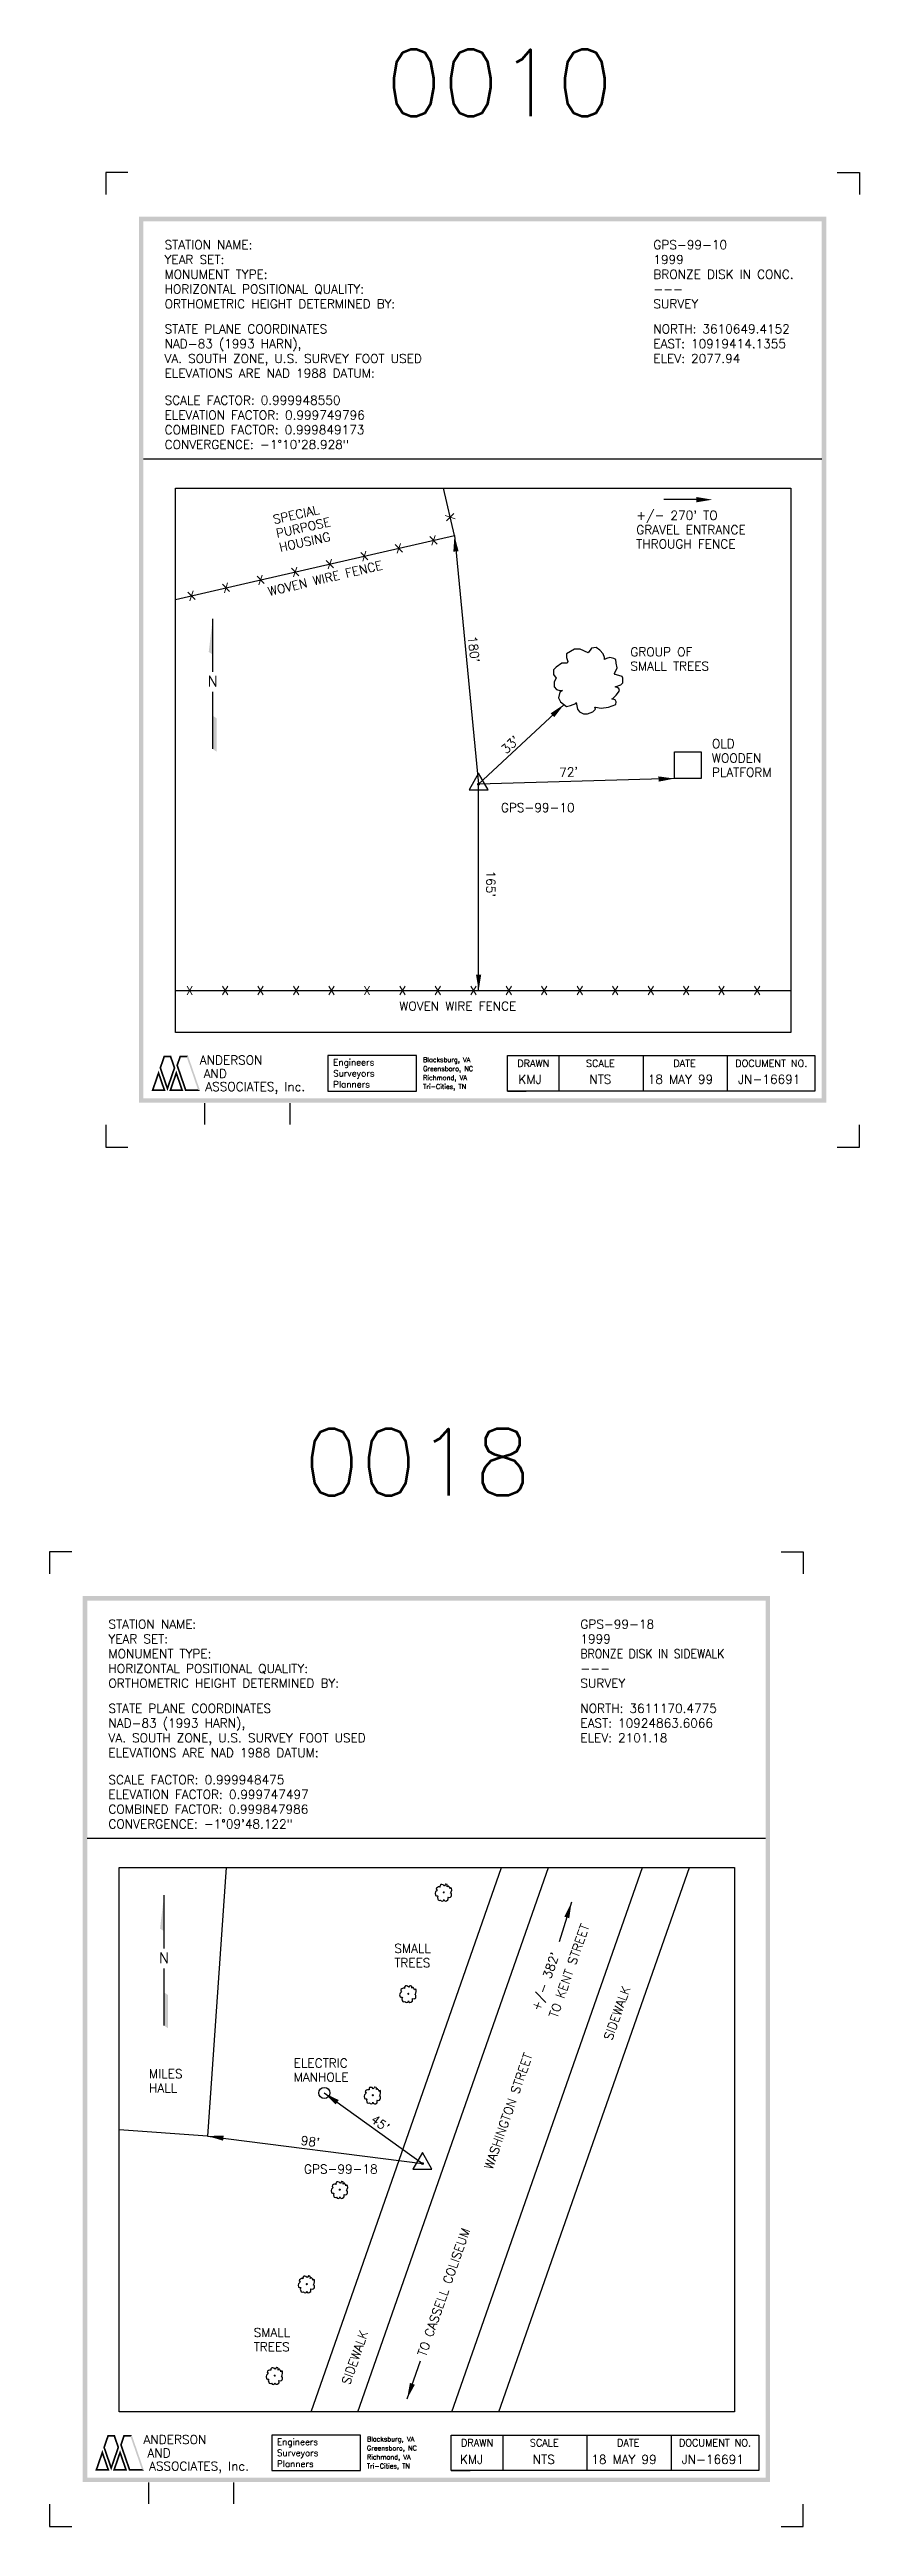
# Model space of a CAD drawing. Extents: x 8 to 108, y -27 to 17.
# Drawn here: x 20.76 to 29.89, y -26.92 to 1.04 of the extents above; entities that cross this region are included whole.
import ezdxf
from ezdxf.enums import TextEntityAlignment as Align

# ---------------------------------------------------------------- set-up
doc = ezdxf.new("R2010")
doc.units = 0
doc.header["$LTSCALE"] = 0.5
doc.header["$MEASUREMENT"] = 0
doc.linetypes.add('CENTER2', pattern=[1.125, 0.75, -0.125, 0.125, -0.125])
doc.layers.get('0').update_dxf_attribs({"linetype": 'CONTINUOUS'})
for name, color, linetype in [('BLDG', 2, 'CONTINUOUS'), ('DWGINFO', 7, 'CONTINUOUS'), ('FENCE', 4, 'CONTINUOUS'), ('MISC', 7, 'CONTINUOUS'), ('MON', 6, 'CONTINUOUS'), ('N-ARROW', 7, 'CONTINUOUS'), ('ROAD', 1, 'CONTINUOUS'), ('SHT1', 1, 'CONTINUOUS'), ('SHT7', 7, 'CONTINUOUS'), ('SHTTRIM', 7, 'CONTINUOUS'), ('TXT1', 1, 'CONTINUOUS'), ('TXT2', 2, 'CONTINUOUS'), ('TXT7', 7, 'CONTINUOUS'), ('UTIL', 7, 'CONTINUOUS')]:
    doc.layers.add(name, color=color, linetype=linetype)
doc.styles.add('SHT', font='romans.shx')
doc.styles.get("Standard").update_dxf_attribs({"font": 'ROMANS'})
doc.dimstyles.get("Standard").update_dxf_attribs({"dimtxt": 0.18, "dimasz": 0.18, "dimexe": 0.18, "dimexo": 0.0625, "dimgap": 0.09, "dimtad": 0, "dimtih": 1, "dimtoh": 1, "dimdec": 4, "dimzin": 0, "dimtxsty": 'STANDARD', "dimcen": 0.09, "dimazin": 3, "dimtfac": 1, "dimtdec": 4, "dimtofl": 0, "dimtmove": 0, "dimatfit": 3, "dimtolj": 1, "dimtzin": 0})

msp = doc.modelspace()

# ---------------------------------------------------------------- texts
at = {"layer": 'FENCE', "linetype": 'CONTINUOUS'}
for rotation, p in [(12.9076, (25.089, -4.503)), (102.9076, (25.277, -4.242)), (12.9076, (23.919, -4.771)), (12.9076, (24.309, -4.682)), (12.9076, (24.699, -4.593)), (12.9076, (22.749, -5.039)), (12.9076, (23.139, -4.95)), (12.9076, (23.529, -4.861)), (12.9076, (22.359, -5.129))]:
    msp.add_text('X', height=0.1, rotation=rotation, dxfattribs=at).set_placement(p, align=Align.MIDDLE)
for p in [(22.339, -9.584), (22.739, -9.584), (23.139, -9.584), (23.539, -9.584), (23.939, -9.584), (24.339, -9.584), (24.739, -9.584), (25.139, -9.584), (25.539, -9.584), (25.939, -9.584), (26.339, -9.584), (26.739, -9.584), (27.139, -9.584), (27.539, -9.584), (27.939, -9.584), (28.339, -9.584), (28.739, -9.584)]:
    msp.add_text('X', height=0.1, dxfattribs=at).set_placement(p, align=Align.MIDDLE)
at = {"layer": 'MON', "linetype": 'CONTINUOUS'}
for s, rotation, p in [("180'", 276.572, (25.476, -5.589)), ("33'", 42.8725, (25.91, -6.919)), ("72'", 3.0603, (26.511, -7.174)), ("165'", 270, (25.685, -8.23)), ("45'", 323.1866, (24.373, -22.344)), ("98'", 352.6228, (23.587, -22.61))]:
    msp.add_text(s, height=0.1, rotation=rotation, dxfattribs=at).set_placement(p)
at = {"layer": 'MON'}
for s, p in [('GPS-99-10', (25.849, -7.57)), ('GPS-99-18', (23.628, -22.935))]:
    msp.add_text(s, height=0.1, dxfattribs=at).set_placement(p)
at = {"layer": 'SHT1', "style": 'SHT'}
for s, p in [('ANDERSON', (22.453, -10.419)), (' AND', (22.428, -10.571)), ('  ASSOCIATES, Inc.', (22.378, -10.719)), ('ANDERSON', (21.819, -25.988)), (' AND', (21.794, -26.139)), ('  ASSOCIATES, Inc.', (21.744, -26.288))]:
    msp.add_text(s, height=0.1, dxfattribs=at).set_placement(p)
at = {"layer": 'SHT7', "color": 7, "style": 'SHT'}
for s, p in [('Blacksburg, VA', (24.972, -10.392)), ('Greensboro, NC', (24.972, -10.493)), ('Richmond, VA', (24.972, -10.594)), ('Tri-Cities, TN', (24.972, -10.695)), ('Blacksburg, VA', (24.338, -25.96)), ('Tri-Cities, TN', (24.338, -26.264)), ('Greensboro, NC', (24.338, -26.062)), ('Richmond, VA', (24.338, -26.163))]:
    msp.add_text(s, height=0.05369, dxfattribs=at).set_placement(p)
at = {"layer": 'SHT7', "style": 'SHT'}
for s, p in [('Surveyors', (23.958, -10.555)), ('Engineers', (23.958, -10.431)), ('Planners', (23.958, -10.679)), ('Engineers', (23.324, -26)), ('Surveyors', (23.324, -26.124)), ('Planners', (23.324, -26.248))]:
    msp.add_text(s, height=0.072, dxfattribs=at).set_placement(p)
for s, p in [('DRAWN', (26.215, -10.446)), ('SCALE', (26.972, -10.446)), ('DATE', (27.92, -10.446)), ('DOCUMENT NO.', (28.898, -10.446)), ('DRAWN', (25.581, -26.015)), ('SCALE', (26.338, -26.015)), ('DATE', (27.286, -26.015)), ('DOCUMENT NO.', (28.264, -26.015))]:
    msp.add_text(s, height=0.08, dxfattribs=at).set_placement(p, align=Align.CENTER)
at = {"layer": 'TXT1'}
for s, p in [('STATION NAME:', (22.056, -1.217)), ('GPS-99-10', (27.569, -1.217)), ('YEAR SET:', (22.056, -1.384)), ('1999', (27.569, -1.384)), ('MONUMENT TYPE:', (22.056, -1.551)), ('HORIZONTAL POSITIONAL QUALITY:', (22.056, -1.717)), ('BRONZE DISK IN CONC.', (27.569, -1.551)), ('---', (27.569, -1.717)), ('ORTHOMETRIC HEIGHT DETERMINED BY:', (22.056, -1.884)), ('SURVEY', (27.569, -1.884)), ('STATE PLANE COORDINATES', (22.056, -2.167)), ('NAD-83 (1993 HARN), ', (22.056, -2.334)), ('NORTH: 3610649.4152', (27.569, -2.167)), ('EAST: 10919414.1355', (27.569, -2.334)), ('VA. SOUTH ZONE, U.S. SURVEY FOOT USED', (22.056, -2.501)), ('ELEV: 2077.94', (27.569, -2.501)), ('ELEVATIONS ARE NAD 1988 DATUM:', (22.056, -2.667)), ('SCALE FACTOR: 0.999948550', (22.056, -2.972)), ('ELEVATION FACTOR: 0.999749796', (22.056, -3.139)), ('COMBINED FACTOR: 0.999849173', (22.056, -3.305)), ('CONVERGENCE: -1%%d10\'28.928"', (22.056, -3.472)), ('KMJ', (26.047, -10.636)), ('NTS', (26.846, -10.636)), ('18 MAY 99', (27.506, -10.636)), ('JN-16691', (28.524, -10.636)), ('STATION NAME:', (21.423, -16.786)), ('GPS-99-18', (26.746, -16.786)), ('YEAR SET:', (21.423, -16.952)), ('MONUMENT TYPE:', (21.423, -17.119)), ('1999', (26.746, -16.952)), ('HORIZONTAL POSITIONAL QUALITY:', (21.423, -17.286)), ('---', (26.746, -17.286)), ('ORTHOMETRIC HEIGHT DETERMINED BY:', (21.423, -17.452)), ('SURVEY', (26.746, -17.452)), ('STATE PLANE COORDINATES', (21.423, -17.736)), ('NAD-83 (1993 HARN),', (21.423, -17.902)), ('NORTH: 3611170.4775', (26.746, -17.736)), ('EAST: 10924863.6066', (26.746, -17.902)), ('VA. SOUTH ZONE, U.S. SURVEY FOOT USED', (21.423, -18.069)), ('ELEVATIONS ARE NAD 1988 DATUM:', (21.423, -18.236)), ('ELEV: 2101.18', (26.746, -18.069)), ('SCALE FACTOR: 0.999948475', (21.423, -18.541)), ('ELEVATION FACTOR: 0.999747497', (21.423, -18.707)), ('COMBINED FACTOR: 0.999847986', (21.423, -18.874)), ('CONVERGENCE: -1%%d09\'48.122"', (21.423, -19.041)), ('KMJ', (25.387, -26.212)), ('NTS', (26.209, -26.212)), ('18 MAY 99', (26.869, -26.212)), ('JN-16691', (27.887, -26.212))]:
    msp.add_text(s, height=0.1, dxfattribs=at).set_placement(p)
at = {"layer": 'TXT1', "width": 0.9}
msp.add_text('BRONZE DISK IN SIDEWALK', height=0.1, dxfattribs=at).set_placement((26.746, -17.119))
at = {"layer": 'TXT1', "linetype": 'CONTINUOUS'}
for s, p in [('TO KENT STREET', (26.483, -21.188)), ("+/- 382'", (26.285, -21.109)), ('TO CASSELL COLISEUM', (25.001, -25.009))]:
    msp.add_text(s, height=0.1, rotation=70.7286, dxfattribs=at).set_placement(p)
at = {"layer": 'TXT2'}
for s, p in [('0010', (24.545, 0.286)), ('0018', (23.619, -15.282))]:
    msp.add_text(s, height=0.75, dxfattribs=at).set_placement(p)
at = {"layer": 'TXT2', "linetype": 'CONTINUOUS'}
for s, rotation, p in [('MILES', 359.9928, (21.881, -21.859)), ('WASHINGTON STREET', 70.7286, (25.752, -22.899)), ('HALL', 359.9928, (21.881, -22.021))]:
    msp.add_text(s, height=0.1, rotation=rotation, dxfattribs=at).set_placement(p)
at = {"layer": 'TXT7', "linetype": 'CONTINUOUS'}
for s, rotation, p in [('SPECIAL', 12.5418, (23.291, -4.319)), ('PURPOSE', 12.5418, (23.326, -4.476)), ('HOUSING', 12.5418, (23.361, -4.634)), ('WOVEN WIRE FENCE', 13.2217, (23.236, -5.131)), ('SIDEWALK', 70.7286, (27.102, -21.44)), ('SIDEWALK', 70.7286, (24.145, -25.327))]:
    msp.add_text(s, height=0.1, rotation=rotation, dxfattribs=at).set_placement(p)
for s, p in [("+/- 270' TO", (27.376, -4.271)), ('GRAVEL ENTRANCE', (27.376, -4.433)), ('THROUGH FENCE', (27.376, -4.594)), ('GROUP OF', (27.31, -5.812)), ('SMALL TREES', (27.31, -5.973)), ('WOODEN', (28.229, -7.01)), ('OLD', (28.229, -6.848)), ('PLATFORM', (28.229, -7.171)), ('WOVEN WIRE FENCE', (24.703, -9.81)), ('SMALL', (24.647, -20.445)), ('TREES', (24.647, -20.607)), ('ELECTRIC', (23.513, -21.739)), ('MANHOLE', (23.513, -21.898)), ('TREES', (23.061, -24.942)), ('SMALL', (23.061, -24.78))]:
    msp.add_text(s, height=0.1, dxfattribs=at).set_placement(p)

# ---------------------------------------------------------------- blocks, each defined once
blk = doc.blocks.new('DWGINFO')
for p, q in [((2.602, 1.704), (2.602, 2.004)), ((3.802, 1.704), (3.802, 2.004))]:
    blk.add_line(p, q)
at = {"flags": 2}
blk.add_attdef('DWGNAME', text='', height=0.1, dxfattribs=at).set_placement((2.502, 1.804), align=Align.RIGHT)
blk.add_attdef('DWGEDITDATE', text='', height=0.1, dxfattribs=at).set_placement((3.202, 1.804), align=Align.CENTER)
blk.add_attdef('DWGBY', (3.902, 1.804), '', height=0.1, dxfattribs=at)
blk = doc.blocks.new('NEWLOGOSOLID', base_point=(1, 1))
for points in [[(1, 1), (1.066356, 1.0475), (1.2, 1.580842), (1.2, 1.435632)], [(1.2, 1.580842), (1.2, 1.435632), (1.4, 1), (1.333644, 1.0475)], [(1.225, 1.653447), (1.275, 1.653447), (1.344328, 2), (1.377972, 1.9525)], [(1.45, 1), (1.45, 1.145211), (1.225, 1.653447), (1.275, 1.653447)], [(1.344328, 2), (1.377972, 1.9525), (1.555672, 2), (1.522028, 1.9525)], [(1.675, 1.653447), (1.625, 1.653447), (1.45, 1), (1.45, 1.145211)], [(1.5, 1), (1.566356, 1.0475), (1.7, 1.580842), (1.7, 1.435632)], [(1.555672, 2), (1.522028, 1.9525), (1.675, 1.653447), (1.625, 1.653447)], [(1.7, 1.726053), (1.75, 1.726053), (1.794328, 2), (1.827972, 1.9525)], [(1.95, 1), (1.983644, 1.0475), (1.7, 1.726053), (1.75, 1.726053)], [(1.7, 1.580842), (1.7, 1.435632), (1.9, 1), (1.833644, 1.0475)], [(1.794328, 2), (1.827972, 1.9525), (2.030672, 2), (1.997028, 1.9525)], [(2.030672, 2), (1.997028, 1.9525), (2.375, 1), (2.308644, 1.0475)], [(1.4, 1), (1.333644, 1.0475), (1, 1), (1.066356, 1.0475)], [(1.9, 1), (1.833644, 1.0475), (1.5, 1), (1.566356, 1.0475)], [(2.375, 1), (2.308644, 1.0475), (1.95, 1), (1.983644, 1.0475)]]:
    blk.add_solid(points)
blk = doc.blocks.new('SP-HORIZ')
blk.add_lwpolyline([(0, 0.062), (-0.054, -0.031), (0.054, -0.031)], close=True)
at = {"const_width": 0.005}
blk.add_lwpolyline([(-0.002, 0, 1), (0.002, 0, 1)], format="xyb", close=True, dxfattribs=at)
blk.add_circle((0, 0), 0.005)
blk = doc.blocks.new('SP-MH', base_point=(4.163, 2.763))
blk.add_circle((4.163, 2.763), 0.0625)
blk = doc.blocks.new('N-ARROW')
for p, q in [((0, 0.14), (0, 0.94)), ((0, -1.02), (0, -0.16))]:
    blk.add_line(p, q)
for points in [[(0, 0.4), (-0.06, 0.44), (0, 0.94)], [(0, -1.02), (0.06, -1.06), (0, -0.52), (0.06, -0.56)]]:
    blk.add_solid(points)
blk.add_text('N', height=0.16).set_placement((0, 0), align=Align.MIDDLE)

# ---------------------------------------------------------------- linework, layer by layer
at = {"color": 4}
for points in [[(26.833, -5.774), (26.745, -5.732), (26.678, -5.732), (26.589, -5.785), (26.589, -5.827), (26.604, -5.869), (26.597, -5.891), (26.537, -5.891), (26.471, -5.933), (26.441, -5.965), (26.441, -6.017), (26.471, -6.06), (26.471, -6.06), (26.449, -6.102), (26.449, -6.155), (26.478, -6.187), (26.515, -6.197), (26.545, -6.197), (26.515, -6.218), (26.5, -6.282), (26.523, -6.324), (26.589, -6.377), (26.634, -6.366), (26.693, -6.345), (26.7, -6.335), (26.715, -6.409), (26.737, -6.44), (26.782, -6.461), (26.826, -6.461), (26.885, -6.44), (26.915, -6.409), (26.907, -6.387), (26.915, -6.387), (26.981, -6.398), (27.063, -6.387), (27.144, -6.356), (27.151, -6.324), (27.137, -6.303), (27.1, -6.292), (27.107, -6.292), (27.151, -6.25), (27.174, -6.218), (27.188, -6.197), (27.181, -6.176), (27.159, -6.165), (27.137, -6.155), (27.203, -6.134), (27.225, -6.113), (27.225, -6.06), (27.218, -6.039), (27.181, -6.028), (27.137, -6.017), (27.129, -6.007), (27.159, -5.943), (27.151, -5.891), (27.144, -5.848), (27.122, -5.838), (27.077, -5.827), (27.04, -5.838), (27.018, -5.848), (27.018, -5.848), (27.018, -5.827), (27.003, -5.785), (26.966, -5.743), (26.922, -5.711), (26.87, -5.721), (26.863, -5.732)], [(25.13, -19.74), (25.113, -19.757), (25.107, -19.773), (25.112, -19.798), (25.122, -19.802), (25.134, -19.802), (25.138, -19.805), (25.133, -19.819), (25.138, -19.839), (25.143, -19.848), (25.155, -19.853), (25.168, -19.849), (25.168, -19.849), (25.176, -19.858), (25.188, -19.862), (25.198, -19.858), (25.204, -19.85), (25.206, -19.843), (25.209, -19.852), (25.222, -19.86), (25.234, -19.859), (25.252, -19.847), (25.253, -19.836), (25.253, -19.82), (25.251, -19.818), (25.27, -19.82), (25.279, -19.818), (25.288, -19.809), (25.292, -19.798), (25.292, -19.783), (25.287, -19.773), (25.281, -19.773), (25.282, -19.771), (25.29, -19.757), (25.294, -19.736), (25.293, -19.715), (25.286, -19.71), (25.28, -19.712), (25.274, -19.72), (25.275, -19.718), (25.269, -19.704), (25.263, -19.696), (25.259, -19.691), (25.254, -19.691), (25.249, -19.695), (25.245, -19.7), (25.245, -19.682), (25.242, -19.675), (25.23, -19.671), (25.224, -19.671), (25.219, -19.679), (25.213, -19.688), (25.209, -19.689), (25.197, -19.677), (25.184, -19.675), (25.173, -19.673), (25.169, -19.677), (25.163, -19.687), (25.162, -19.696), (25.163, -19.702), (25.163, -19.702), (25.158, -19.701), (25.147, -19.701), (25.134, -19.706), (25.122, -19.714), (25.121, -19.727), (25.123, -19.73)], [(24.73, -20.885), (24.713, -20.902), (24.707, -20.918), (24.712, -20.943), (24.722, -20.947), (24.733, -20.947), (24.738, -20.95), (24.733, -20.964), (24.737, -20.983), (24.742, -20.993), (24.755, -20.997), (24.767, -20.994), (24.767, -20.994), (24.776, -21.002), (24.788, -21.007), (24.798, -21.002), (24.803, -20.995), (24.806, -20.988), (24.808, -20.996), (24.822, -21.005), (24.834, -21.003), (24.852, -20.992), (24.853, -20.981), (24.853, -20.965), (24.851, -20.962), (24.87, -20.965), (24.879, -20.962), (24.888, -20.953), (24.891, -20.943), (24.891, -20.927), (24.886, -20.918), (24.881, -20.918), (24.881, -20.916), (24.889, -20.901), (24.894, -20.881), (24.893, -20.859), (24.886, -20.855), (24.88, -20.857), (24.874, -20.864), (24.875, -20.863), (24.868, -20.849), (24.863, -20.841), (24.859, -20.836), (24.853, -20.836), (24.849, -20.84), (24.845, -20.844), (24.845, -20.827), (24.842, -20.82), (24.83, -20.816), (24.824, -20.816), (24.819, -20.823), (24.812, -20.833), (24.809, -20.834), (24.797, -20.822), (24.784, -20.819), (24.773, -20.817), (24.769, -20.822), (24.763, -20.831), (24.762, -20.841), (24.763, -20.847), (24.763, -20.847), (24.758, -20.845), (24.746, -20.845), (24.733, -20.851), (24.722, -20.858), (24.721, -20.871), (24.722, -20.874)], [(24.33, -22.029), (24.312, -22.047), (24.307, -22.062), (24.312, -22.088), (24.322, -22.091), (24.333, -22.091), (24.338, -22.095), (24.333, -22.109), (24.337, -22.128), (24.342, -22.137), (24.355, -22.142), (24.367, -22.138), (24.367, -22.138), (24.375, -22.147), (24.388, -22.151), (24.398, -22.147), (24.403, -22.139), (24.406, -22.132), (24.408, -22.141), (24.422, -22.15), (24.434, -22.148), (24.452, -22.137), (24.453, -22.125), (24.453, -22.11), (24.451, -22.107), (24.47, -22.11), (24.479, -22.107), (24.488, -22.098), (24.491, -22.088), (24.491, -22.072), (24.486, -22.062), (24.481, -22.062), (24.481, -22.061), (24.489, -22.046), (24.493, -22.026), (24.493, -22.004), (24.486, -22), (24.479, -22.001), (24.474, -22.009), (24.475, -22.007), (24.468, -21.993), (24.463, -21.986), (24.459, -21.98), (24.453, -21.98), (24.449, -21.985), (24.445, -21.989), (24.445, -21.972), (24.442, -21.965), (24.429, -21.96), (24.424, -21.96), (24.418, -21.968), (24.412, -21.978), (24.409, -21.979), (24.396, -21.966), (24.383, -21.964), (24.373, -21.962), (24.368, -21.966), (24.362, -21.976), (24.362, -21.986), (24.362, -21.992), (24.362, -21.992), (24.357, -21.99), (24.346, -21.99), (24.333, -21.995), (24.322, -22.003), (24.32, -22.016), (24.322, -22.019)], [(23.957, -23.095), (23.94, -23.113), (23.934, -23.129), (23.939, -23.154), (23.949, -23.157), (23.96, -23.157), (23.965, -23.161), (23.96, -23.175), (23.964, -23.194), (23.97, -23.204), (23.982, -23.208), (23.994, -23.204), (23.994, -23.204), (24.003, -23.213), (24.015, -23.218), (24.025, -23.213), (24.031, -23.205), (24.033, -23.198), (24.035, -23.207), (24.049, -23.216), (24.061, -23.214), (24.079, -23.203), (24.08, -23.191), (24.08, -23.176), (24.078, -23.173), (24.097, -23.176), (24.106, -23.173), (24.115, -23.164), (24.119, -23.154), (24.118, -23.138), (24.113, -23.129), (24.108, -23.129), (24.108, -23.127), (24.116, -23.112), (24.121, -23.092), (24.12, -23.07), (24.113, -23.066), (24.107, -23.067), (24.101, -23.075), (24.102, -23.074), (24.095, -23.06), (24.09, -23.052), (24.086, -23.046), (24.08, -23.046), (24.076, -23.051), (24.072, -23.055), (24.072, -23.038), (24.069, -23.031), (24.057, -23.026), (24.051, -23.026), (24.046, -23.034), (24.039, -23.044), (24.036, -23.045), (24.024, -23.033), (24.011, -23.03), (24, -23.028), (23.996, -23.033), (23.99, -23.042), (23.989, -23.052), (23.99, -23.058), (23.99, -23.058), (23.985, -23.056), (23.973, -23.056), (23.96, -23.061), (23.949, -23.069), (23.948, -23.082), (23.949, -23.085)], [(23.584, -24.161), (23.567, -24.179), (23.561, -24.195), (23.567, -24.22), (23.577, -24.223), (23.588, -24.223), (23.592, -24.227), (23.587, -24.241), (23.592, -24.26), (23.597, -24.27), (23.609, -24.274), (23.622, -24.271), (23.622, -24.271), (23.63, -24.279), (23.642, -24.284), (23.652, -24.279), (23.658, -24.271), (23.66, -24.264), (23.663, -24.273), (23.677, -24.282), (23.688, -24.28), (23.706, -24.269), (23.707, -24.257), (23.707, -24.242), (23.705, -24.239), (23.724, -24.242), (23.733, -24.239), (23.742, -24.23), (23.746, -24.22), (23.746, -24.204), (23.741, -24.195), (23.735, -24.195), (23.736, -24.193), (23.744, -24.178), (23.748, -24.158), (23.747, -24.136), (23.74, -24.132), (23.734, -24.133), (23.728, -24.141), (23.729, -24.14), (23.723, -24.126), (23.717, -24.118), (23.713, -24.112), (23.708, -24.112), (23.703, -24.117), (23.699, -24.121), (23.7, -24.104), (23.696, -24.097), (23.684, -24.092), (23.678, -24.092), (23.673, -24.1), (23.667, -24.11), (23.664, -24.111), (23.651, -24.099), (23.638, -24.096), (23.627, -24.094), (23.623, -24.099), (23.617, -24.108), (23.616, -24.118), (23.617, -24.124), (23.617, -24.124), (23.612, -24.122), (23.601, -24.122), (23.588, -24.127), (23.577, -24.135), (23.575, -24.148), (23.577, -24.151)], [(23.223, -25.194), (23.206, -25.211), (23.2, -25.227), (23.206, -25.252), (23.216, -25.256), (23.227, -25.256), (23.231, -25.259), (23.226, -25.273), (23.231, -25.292), (23.236, -25.302), (23.248, -25.306), (23.261, -25.303), (23.261, -25.303), (23.269, -25.312), (23.281, -25.316), (23.291, -25.312), (23.297, -25.304), (23.299, -25.297), (23.302, -25.306), (23.316, -25.314), (23.327, -25.312), (23.345, -25.301), (23.347, -25.29), (23.346, -25.274), (23.345, -25.271), (23.363, -25.274), (23.373, -25.271), (23.381, -25.263), (23.385, -25.252), (23.385, -25.237), (23.38, -25.227), (23.374, -25.227), (23.375, -25.225), (23.383, -25.21), (23.387, -25.19), (23.386, -25.168), (23.379, -25.164), (23.373, -25.166), (23.368, -25.174), (23.368, -25.172), (23.362, -25.158), (23.356, -25.15), (23.352, -25.145), (23.347, -25.145), (23.342, -25.149), (23.338, -25.154), (23.339, -25.136), (23.335, -25.129), (23.323, -25.125), (23.317, -25.125), (23.312, -25.133), (23.306, -25.142), (23.303, -25.143), (23.29, -25.131), (23.277, -25.128), (23.266, -25.127), (23.262, -25.131), (23.256, -25.141), (23.255, -25.15), (23.256, -25.156), (23.256, -25.156), (23.251, -25.155), (23.24, -25.155), (23.227, -25.16), (23.216, -25.168), (23.214, -25.181), (23.216, -25.183)]]:
    msp.add_lwpolyline(points, close=True, dxfattribs=at)
at = {"color": 4, "const_width": 0.012}
for points in [[(25.203, -19.768, 1), (25.207, -19.757, 1)], [(24.803, -20.913, 1), (24.807, -20.902, 1)], [(24.403, -22.058, 1), (24.407, -22.046, 1)], [(24.03, -23.124, 1), (24.034, -23.112, 1)], [(23.658, -24.19, 1), (23.662, -24.178, 1)], [(23.297, -25.222, 1), (23.301, -25.211, 1)]]:
    msp.add_lwpolyline(points, format="xyb", close=True, dxfattribs=at)
at = {"layer": 'BLDG', "linetype": 'CONTINUOUS'}
msp.add_lwpolyline([(22.752, -19.482), (22.541, -22.513), (21.544, -22.444)], dxfattribs=at)
at = {"layer": 'FENCE', "linetype": 'CONTINUOUS'}
for p, q in [((25.325, -4.449), (25.202, -3.913)), ((23.011, -4.979), (25.325, -4.449)), ((22.178, -5.17), (23.011, -4.979)), ((22.178, -9.584), (29.119, -9.584))]:
    msp.add_line(p, q, dxfattribs=at)
at = {"layer": 'MISC', "linetype": 'CONTINUOUS'}
for p, q in [((23.708, -25.627), (25.856, -19.482)), ((25.826, -25.627), (27.975, -19.482))]:
    msp.add_line(p, q, dxfattribs=at)
at = {"layer": 'ROAD', "linetype": 'CONTINUOUS'}
for p, q in [((24.237, -25.627), (26.386, -19.482)), ((25.297, -25.627), (27.445, -19.482))]:
    msp.add_line(p, q, dxfattribs=at)
for points in [[(22.178, -3.913), (29.119, -3.913), (29.119, -10.059), (22.178, -10.059)], [(27.807, -6.891), (28.108, -6.891), (28.108, -7.192), (27.807, -7.192)], [(21.544, -19.482), (28.485, -19.482), (28.485, -25.627), (21.544, -25.627)]]:
    msp.add_lwpolyline(points, close=True, dxfattribs=at)
at = {"layer": 'SHT1'}
for p, q in [((26.508, -10.719), (26.508, -10.319)), ((27.458, -10.719), (27.458, -10.319)), ((28.406, -10.719), (28.406, -10.319)), ((25.874, -26.288), (25.874, -25.888)), ((26.824, -26.288), (26.824, -25.888)), ((27.772, -26.288), (27.772, -25.888))]:
    msp.add_line(p, q, dxfattribs=at)
for points in [[(23.898, -10.719), (24.898, -10.719), (24.898, -10.319), (23.898, -10.319), (23.898, -10.719)], [(25.922, -10.319), (25.922, -10.319), (26.092, -10.319)], [(25.922, -10.719), (26.134, -10.719)], [(23.264, -26.288), (24.264, -26.288), (24.264, -25.888), (23.264, -25.888), (23.264, -26.288)], [(25.288, -25.888), (25.288, -25.888), (25.458, -25.888)], [(25.288, -26.288), (25.501, -26.288)]]:
    msp.add_lwpolyline(points, dxfattribs=at)
for points in [[(25.922, -10.319), (29.391, -10.319), (29.391, -10.719), (25.922, -10.719)], [(25.288, -25.888), (28.757, -25.888), (28.757, -26.288), (25.288, -26.288)]]:
    msp.add_lwpolyline(points, close=True, dxfattribs=at)
for points in [[(21.768, -0.851), (29.518, -0.851), (21.768, -0.901), (29.518, -0.901)], [(21.768, -0.901), (21.818, -0.901), (21.768, -10.801), (21.818, -10.801)], [(29.468, -0.901), (29.518, -0.901), (29.468, -10.801), (29.518, -10.801)], [(21.768, -10.801), (29.518, -10.801), (21.768, -10.851), (29.518, -10.851)], [(21.134, -16.419), (28.884, -16.419), (21.134, -16.469), (28.884, -16.469)], [(21.134, -16.469), (21.184, -16.469), (21.134, -26.369), (21.184, -26.369)], [(28.834, -16.469), (28.884, -16.469), (28.834, -26.369), (28.884, -26.369)], [(21.134, -26.369), (28.884, -26.369), (21.134, -26.419), (28.884, -26.419)]]:
    msp.add_solid(points, dxfattribs=at)
at = {"layer": 'SHTTRIM'}
for p, q in [((21.643, -0.351), (21.393, -0.351)), ((21.393, -0.351), (21.393, -0.601)), ((29.643, -0.351), (29.893, -0.351)), ((29.893, -0.351), (29.893, -0.601)), ((20.759, -15.919), (20.759, -16.169)), ((21.009, -15.919), (20.759, -15.919)), ((29.009, -15.919), (29.259, -15.919)), ((29.259, -15.919), (29.259, -16.169))]:
    msp.add_line(p, q, dxfattribs=at)
for points in [[(21.393, -11.101), (21.393, -11.351), (21.643, -11.351)], [(29.643, -11.351), (29.893, -11.351), (29.893, -11.101)], [(20.759, -26.669), (20.759, -26.919), (21.009, -26.919)], [(29.009, -26.919), (29.259, -26.919), (29.259, -26.669)]]:
    msp.add_lwpolyline(points, dxfattribs=at)
at = {"layer": 'TXT1'}
for p, q in [((21.818, -3.583), (29.468, -3.583)), ((21.184, -19.151), (28.834, -19.151))]:
    msp.add_line(p, q, dxfattribs=at)
at = {"layer": 'TXT7', "linetype": 'CONTINUOUS'}
msp.add_line((28.054, -4.044), (27.685, -4.044), dxfattribs=at)
msp.add_solid([(28.054, -4.014), (28.054, -4.074), (28.234, -4.044)], dxfattribs=at)

# ---------------------------------------------------------------- block references
at = {"layer": 'DWGINFO', "xscale": 0.8, "yscale": 0.8, "zscale": 0.8}
for p in [(20.43, -12.459), (19.796, -28.028)]:
    msp.add_blockref('DWGINFO', p, dxfattribs=at)
at = {"layer": 'MON', "linetype": 'CONTINUOUS', "xscale": 2, "yscale": 2, "zscale": 2}
msp.add_blockref('SP-HORIZ', (25.598, -7.256), dxfattribs=at)
at = {"layer": 'MON', "linetype": 'CONTINUOUS', "xscale": 2, "yscale": 2, "zscale": 2, "rotation": 359.7286474917474}
msp.add_blockref('SP-HORIZ', (24.964, -22.824), dxfattribs=at)
at = {"layer": 'N-ARROW', "linetype": 'CENTER2', "xscale": 0.75, "yscale": 0.75, "zscale": 0.75}
for p in [(22.599, -6.093), (22.05, -20.501)]:
    msp.add_blockref('N-ARROW', p, dxfattribs=at)
at = {"layer": 'SHT1', "xscale": 0.4, "yscale": 0.4, "zscale": 0.4}
for p in [(21.908, -10.719), (21.274, -26.288)]:
    msp.add_blockref('NEWLOGOSOLID', p, dxfattribs=at)
at = {"layer": 'UTIL', "linetype": 'CONTINUOUS', "rotation": 70.72864749174744}
msp.add_blockref('SP-MH', (23.857, -22.026), dxfattribs=at)

msp.set_redraw_order([(e.dxf.handle, doc.entitydb.next_handle()) for e in msp.query("TEXT MTEXT ATTDEF DIMENSION ARC_DIMENSION")])  # texts and dimensions are drawn at this point

# ---------------------------------------------------------------- leaders
at = {"layer": 'MON', "linetype": 'CONTINUOUS'}
for points in [[(25.325, -4.449), (25.598, -7.256)], [(26.562, -6.355), (25.598, -7.256)], [(25.598, -9.584), (25.598, -7.256)], [(27.807, -7.192), (25.598, -7.256)], [(23.857, -22.026), (24.964, -22.824)], [(22.541, -22.513), (24.964, -22.824)]]:
    msp.add_leader(points, dimstyle='STANDARD', dxfattribs=at)
at = {"layer": 'TXT1', "linetype": 'CONTINUOUS'}
for points in [[(26.646, -19.874), (26.506, -20.321)], [(24.791, -25.479), (24.942, -25.05)]]:
    msp.add_leader(points, dimstyle='STANDARD', dxfattribs=at)

doc.saveas('drawing.dxf')
